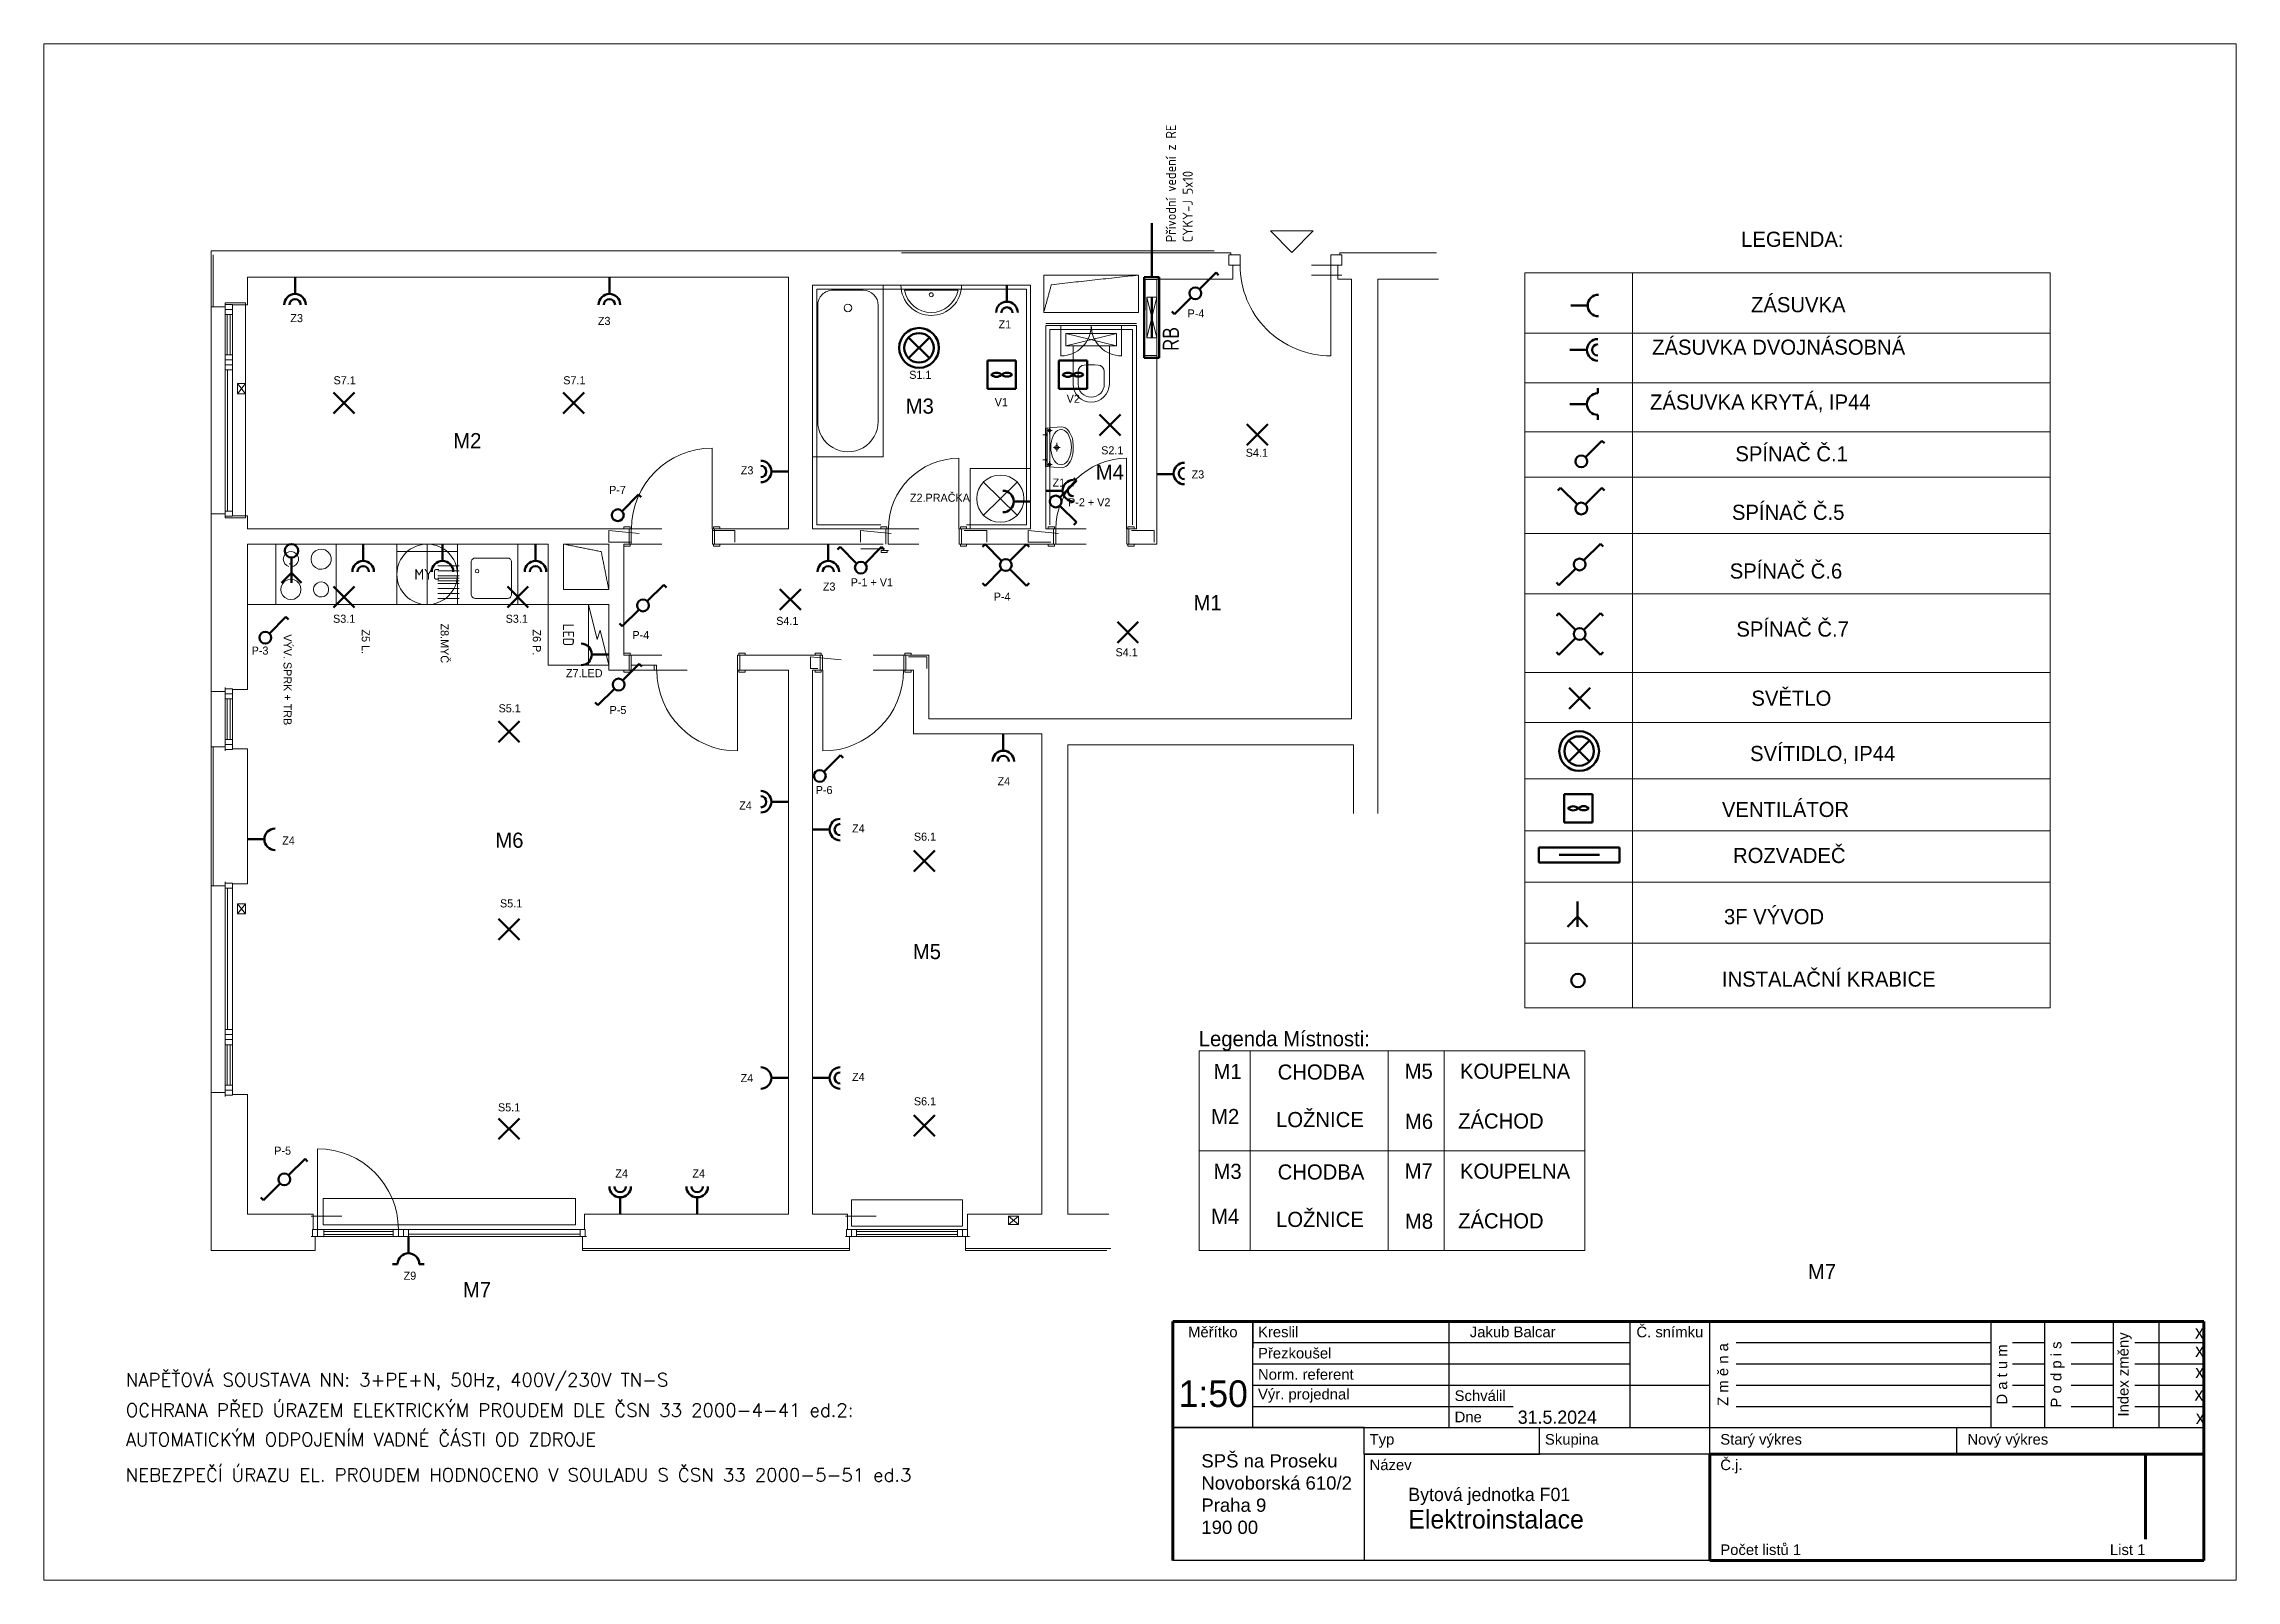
# Paper-space layout 'Bytova jednotka' of a CAD drawing. Header units: millimetres. Extents: x 0 to 413, y 1 to 290.
# The model-space entities are those that its viewports show. They can reach past a viewport. Long polylines and large blocks are cut down to what shows.
import ezdxf
from ezdxf.enums import TextEntityAlignment as Align

# ---------------------------------------------------------------- set-up
doc = ezdxf.new("R2010")
doc.units = ezdxf.units.MM
doc.linetypes.add('DGN Style 3', pattern=[153.249118, 109.463656, -43.785462])
doc.linetypes.add('DGN Style 6', pattern=[208.199873, 0.109464, -43.785462, 76.624559, -43.785462, 0.109464, -43.785462])
doc.layers.add('2', color=7, linetype='Continuous')
for name, color, linetype, lineweight in [('_HS průvlaky', 255, 'Continuous', 5), ('_PO popis 1', 255, 'Continuous', 5), ('ELEKTRO', 7, 'Continuous', 50), ('ESI_obvody', 92, 'Continuous', 35), ('ESI_rozpiska', 7, 'Continuous', 20), ('ESI_rozpiska_popis', 7, 'Continuous', 20)]:
    doc.layers.add(name, color=color, linetype=linetype, lineweight=lineweight)
doc.styles.add('50_Nadpis 1', font='isocp2.shx', dxfattribs={"height": 160})
doc.styles.add('Kóta 50', font='isocp2.shx', dxfattribs={"height": 100})
doc.styles.add('Light 5.4_CT', font='isocp2.shx', dxfattribs={"height": 5.4})
doc.styles.add('ROMANS', font='romans.shx', dxfattribs={"width": 0.85, "height": 150})

psp = doc.layouts.new('Bytova jednotka')

# ---------------------------------------------------------------- texts
at = {"layer": '2', "color": 7}
for s, insert, char_height, width, attachment_point in [('{\\fArial|b0|i0|c238|p34;Měřítko}', (220.17, 48.28), 2, 15, 2), ('{\\fArial|b0|i0|c238|p34;Kreslil}', (228.67, 47.28), 2, 35, 4), ('{\\fArial|b0|i0|c238|p34;Jakub Balcar}', (268.53, 47.28), 2, 35, 4), ('{\\fArial|b0|i0|c238|p34;Č. snímku}', (306.17, 48.28), 2, 15, 2), ('{\\fTxt|b0|i0|c238|p2;x}', (406.67, 47.28), 2.5, 8.5, 6), ('{\\fArial|b0|i0|c238|p34;Přezkoušel}', (228.67, 43.28), 2, 35, 4), ('{\\fTxt|b0|i0|c238|p2;x}', (406.71, 43.84), 2.5, 8.5, 6), ('{\\fArial|b0|i0|c238|p34;Norm. referent}', (228.67, 39.28), 2, 36, 4), ('{\\fTxt|b0|i0|c238|p2;x}', (406.71, 39.84), 2.5, 8.5, 6), ('{\\fArial|b0|i0|c238|p34;Výr. projednal}', (228.67, 35.28), 2, 36, 4), ('{\\fArial|b0|i0|c238|p34;Schválil}', (265.67, 35.28), 2, 11, 4), ('{\\fTxt|b0|i0|c238|p2;x}', (406.58, 35.6), 2.5, 8.5, 6), ('{\\fArial|b0|i0|c238|p34;Dne}', (265.67, 31.28), 2, 11, 4), ('{\\fTxt|b0|i0|c238|p2;x}', (406.84, 31.23), 2.5, 8.5, 6), ('{\\fArial|b0|i0|c238|p34;Typ}', (249.67, 26.78), 2, 32, 4), ('{\\fArial|b0|i0|c238|p34;Skupina}', (282.67, 26.78), 2, 32, 4), ('{\\fArial|b0|i0|c238|p34;Starý výkres}', (315.67, 26.78), 2, 48.8367, 4), ('{\\fArial|b0|i0|c238|p34;Nový výkres}', (362.17, 26.78), 2, 44.5, 4), ('{\\fArial|b0|i0|c238|p34;Název}', (249.67, 23.28), 2, 64, 1), ('{\\fArial|b0|i0|c238|p34;Č.j.}', (315.67, 23.28), 2, 80, 1), ('{\\fArial|b0|i0|c238|p34;Počet listů 1}', (315.67, 5.28), 2, 80, 7), ('{\\fArial|b0|i0|c238|p34;List 1}', (395.67, 5.28), 2, 80, 9)]:
    psp.add_mtext(s, dxfattribs=dict(at, insert=insert, char_height=char_height, width=width, attachment_point=attachment_point))
at = {"layer": '2', "color": 7, "char_height": 2, "width": 20, "attachment_point": 5, "rotation": 90}
for s, insert in [('{\\fArial|b0|i0|c238|p34;P o d p i s}', (379.17, 39.28)), ('{\\fArial|b0|i0|c238|p34;Index změny}', (391.8, 39.28)), ('{\\fArial|b0|i0|c238|p34;Z m ě n a}', (316.17, 39.28)), ('{\\fArial|b0|i0|c238|p34;D a t u m}', (368.67, 39.28))]:
    psp.add_mtext(s, dxfattribs=dict(at, insert=insert))
at = {"layer": '2', "color": 1, "attachment_point": 1}
for s, insert, char_height, width in [('{\\C7;1:50}', (213.75, 38.17), 5, 12.0909), ('{\\C7;31.5.2024}', (277.56, 32.5), 2.5, 20.5115), ('{\\fArial|b0|i0|c238|p34;\\C7;SPŠ na Proseku Novoborská 610/2\\PPraha 9\\P190 00}', (218.01, 24.28), 2.5, 30.664), ('{\\C7;Bytová jednotka F01\\P\\H1.4x;Elektroinstalace}', (256.96, 17.96), 2.5, 53.8534)]:
    psp.add_mtext(s, dxfattribs=dict(at, insert=insert, char_height=char_height, width=width))
at = {"layer": 'ESI_rozpiska_popis', "style": 'ROMANS'}
for s, p in [('NAPĚŤOVÁ SOUSTAVA NN: 3+PE+N, 50Hz, 400V/230V TN-S', (15.6, 37.02)), ('OCHRANA PŘED ÚRAZEM ELEKTRICKÝM PROUDEM DLE ČSN 33 2000-4-41 ed.2: ', (15.61, 31.33)), ('AUTOMATICKÝM ODPOJENÍM VADNÉ ČÁSTI OD ZDROJE', (15.61, 25.8)), ('NEBEZPEČÍ ÚRAZU EL. PROUDEM HODNOCENO V SOULADU S ČSN 33 2000-5-51 ed.3', (15.59, 19.12))]:
    psp.add_text(s, height=2.5, dxfattribs=at).set_placement(p)

msp = doc.modelspace()

# ---------------------------------------------------------------- texts
at = {"layer": '_HS průvlaky', "color": 7, "linetype": 'Continuous', "lineweight": 5, "style": 'Light 5.4_CT'}
msp.add_text('MYC', height=108, dxfattribs=at).set_placement((99512, 82874), align=Align.MIDDLE_CENTER)
msp.add_text('LED', height=108, rotation=270, dxfattribs=at).set_placement((100912, 82274), align=Align.MIDDLE_CENTER)
at = {"layer": '_PO popis 1', "ltscale": 2, "insert": (106832, 86165), "char_height": 100, "attachment_point": 1, "rotation": 90, "style": 'Kóta 50'}
msp.add_mtext_dynamic_manual_height_columns('Přívodní vedení z RE\\PCYKY-J 5x10', width=2336.54, gutter_width=12.5, heights=[0], dxfattribs=at)
at = {"layer": 'ELEKTRO', "lineweight": 5, "ltscale": 2}
for s, p in [('LEGENDA:', (112532, 86119)), ('Legenda Místnosti:', (107158, 78198))]:
    msp.add_text(s, height=150, dxfattribs=at).set_placement(p)
at = {"layer": 'ESI_rozpiska', "ltscale": 2}
for s, p in [('ZÁSUVKA', (112630, 85471)), ('ZÁSUVKA DVOJNÁSOBNÁ', (111650, 85050)), ('ZÁSUVKA KRYTÁ, IP44', (111630, 84506)), ('SPÍNAČ Č.1', (112475, 83994)), ('SPÍNAČ Č.5', (112441, 83414)), ('SPÍNAČ Č.6', (112419, 82832)), ('M1', (107106, 82519)), ('SPÍNAČ Č.7', (112485, 82257)), ('SVĚTLO', (112634, 81572)), ('SVÍTIDLO, IP44', (112621, 81024)), ('VENTILÁTOR', (112342, 80470)), ('ROZVADEČ', (112452, 80014)), ('3F VÝVOD', (112362, 79408)), ('M5', (104325, 79062)), ('INSTALAČNÍ KRABICE', (112342, 78789)), ('M1', (107304, 77874)), ('CHODBA', (107940, 77868)), ('KOUPELNA', (109746, 77876)), ('LOŽNICE', (107924, 77397)), ('ZÁCHOD', (109728, 77383)), ('M3', (107304, 76884)), ('CHODBA', (107940, 76878)), ('KOUPELNA', (109746, 76886)), ('LOŽNICE', (107924, 76408)), ('ZÁCHOD', (109728, 76394)), ('M7', (113194, 75891))]:
    msp.add_text(s, height=150, dxfattribs=at).set_placement(p)
at = {"layer": 'ESI_rozpiska', "color": 7, "linetype": 'Continuous', "lineweight": 5, "style": '50_Nadpis 1'}
msp.add_text('RB', height=160, rotation=90, dxfattribs=at).set_placement((106881, 85208), align=Align.MIDDLE_CENTER)
at = {"layer": 'ESI_rozpiska', "ltscale": 2, "char_height": 80, "attachment_point": 1}
for s, width, heights, insert in [('Z3', 80, [0], (98157, 85453)), ('Z3', 80, [0], (101204, 85425)), ('Z1', 80, [0], (105174, 85391)), ('P-4', 230.73, [0], (107047, 85499)), ('S7.1', 247.2, [39.9], (98585, 84837)), ('S7.1', 247.2, [0], (100861, 84837)), ('S1.1', 247.2, [0], (104289, 84891)), ('V1', 247.2, [0], (105136, 84620)), ('V2', 247.2, [0], (105849, 84654)), ('S2.1', 247.2, [0], (106191, 84143)), ('S4.1', 247.2, [0], (107623, 84119)), ('Z3', 80, [0], (102620, 83945)), ('Z3', 80, [0], (107087, 83904)), ('P-7', 230.73, [0], (101315, 83751)), ('Z2.PRAČKA', 80, [0], (104296, 83673)), ('Z1', 80, [0], (105709, 83823)), ('P-2 + V2', 651.56, [0], (105863, 83628)), ('Z3', 80, [0], (103433, 82793)), ('P-1 + V1', 714.35, [235], (103709, 82835)), ('P-4', 230.73, [0], (105126, 82693)), ('S3.1', 230.73, [0], (98580, 82474)), ('S3.1', 230.73, [0], (100290, 82474)), ('S4.1', 247.2, [0], (102971, 82453)), ('P-3', 230.73, [0], (97773, 82159)), ('P-4', 230.73, [0], (101546, 82313)), ('S4.1', 247.2, [0], (106333, 82142)), ('Z7.LED', 80, [0], (100888, 81935)), ('S5.1', 247.2, [0], (100220, 81587)), ('P-5', 230.73, [0], (101320, 81570)), ('Z4', 80, [0], (105164, 80864)), ('Z4', 80, [0], (102604, 80624)), ('P-6', 230.73, [0], (103362, 80777)), ('Z4', 80, [0], (103723, 80397)), ('Z4', 80, [0], (98076, 80277)), ('S6.1', 247.2, [0], (104335, 80315)), ('S5.1', 247.2, [0], (100234, 79654)), ('Z4', 80, [0], (102618, 77923)), ('Z4', 80, [0], (103723, 77935)), ('S5.1', 247.2, [0], (100214, 77633)), ('S6.1', 247.2, [0], (104335, 77693)), ('P-5', 230.73, [0], (97997, 77204)), ('Z4', 80, [0], (101377, 76978)), ('Z4', 80, [0], (102141, 76978)), ('Z9', 80, [0], (99279, 75965))]:
    msp.add_mtext_dynamic_manual_height_columns(s, width=width, gutter_width=400, heights=heights, dxfattribs=dict(at, insert=insert))
at = {"layer": 'ESI_rozpiska', "color": 0, "char_height": 150, "attachment_point": 1}
for s, insert, width in [('M3', (104254, 84616), 210), ('M2', (99771, 84274), 210), ('M4', (106138, 83961), 210), ('M6', (100188, 80315), 262.5), ('M5', (109198, 78026), 210), ('M2', (107280, 77577), 210), ('M6', (109201, 77529), 210), ('M7', (109198, 77037), 210), ('M4', (107280, 76588), 210), ('M8', (109201, 76540), 210), ('M7', (99867, 75862), 262.5)]:
    msp.add_mtext(s, dxfattribs=dict(at, insert=insert, width=width))
at = {"layer": 'ESI_rozpiska', "ltscale": 2, "char_height": 80, "attachment_point": 1, "rotation": 270}
for s, width, heights, insert in [('Z8.MYČ', 676.21, [0], (99726, 82387)), ('VÝV. SPRK + TRB', 1693.43, [0], (98169, 82280)), ('Z5 L.', 455.78, [312], (98944, 82328)), ('Z6 P.', 387.01, [0], (100639, 82328))]:
    msp.add_mtext_dynamic_manual_height_columns(s, width=width, gutter_width=400, heights=heights, dxfattribs=dict(at, insert=insert))

# ---------------------------------------------------------------- linework, layer by layer
at = {"layer": '_HS průvlaky', "color": 7, "linetype": 'Continuous', "lineweight": 5}
for p, q in [((108081, 86064), (107869, 86276)), ((107869, 86276), (108293, 86276)), ((108293, 86276), (108081, 86064)), ((107312, 86079), (97372, 86079)), ((97372, 86079), (97372, 85702)), ((97372, 86039), (97372, 85564)), ((97372, 86039), (97372, 85736)), ((97392, 85524), (97392, 86039)), ((107312, 86059), (104212, 86059)), ((107477, 86059), (107312, 86059)), ((107477, 86039), (107477, 86059)), ((108557, 86039), (108557, 86059)), ((108557, 86059), (109512, 86059)), ((97732, 85544), (97732, 85819)), ((97732, 85819), (103092, 85819)), ((103092, 85819), (103092, 83324)), ((103092, 85819), (103092, 83324)), ((105622, 85839), (105622, 85469)), ((105622, 85839), (106562, 85839)), ((105622, 85469), (105622, 85839)), ((106562, 85469), (106562, 85839)), ((106562, 85839), (106562, 85469)), ((107497, 85799), (107497, 85939)), ((108537, 85799), (108537, 85939)), ((103332, 83324), (103332, 85739)), ((103332, 85739), (105492, 85739)), ((103332, 83324), (103332, 85739)), ((103332, 85739), (105492, 85739)), ((104207, 85739), (104807, 85739)), ((104241, 85689), (104772, 85689)), ((105492, 83324), (105492, 85739)), ((105492, 83324), (105492, 85739)), ((106742, 85799), (107497, 85799)), ((106742, 85799), (106742, 83174)), ((106742, 85799), (106742, 83174)), ((108672, 85799), (108537, 85799)), ((108672, 81444), (108672, 85799)), ((109532, 85799), (108932, 85799)), ((108932, 85799), (108932, 84114)), ((97372, 85564), (97372, 85524)), ((97372, 76174), (97372, 85524)), ((97372, 85524), (97512, 85524)), ((97712, 85564), (97512, 85564)), ((97512, 85564), (97512, 83434)), ((97512, 85524), (97512, 85564)), ((97582, 85544), (97732, 85544)), ((97712, 83434), (97712, 85564)), ((105622, 85469), (106562, 85469)), ((106562, 85469), (105622, 85469)), ((106542, 85359), (105642, 85359)), ((105642, 85339), (105642, 83324)), ((106542, 85339), (105642, 85339)), ((105642, 85339), (105642, 83324)), ((106542, 83324), (106542, 85339)), ((106542, 83324), (106542, 85339)), ((97372, 84985), (97372, 84913)), ((97512, 83499), (97512, 84899)), ((97534, 83499), (97534, 84899)), ((97582, 83499), (97582, 84899)), ((102337, 83324), (102337, 84124)), ((108932, 84114), (108932, 80504)), ((104782, 83324), (104782, 84024)), ((104782, 83324), (104782, 84024)), ((106442, 83324), (106442, 84024)), ((106442, 83324), (106442, 84024)), ((97512, 83474), (97372, 83474)), ((97372, 83474), (97372, 81754)), ((97512, 83434), (97512, 83474)), ((97512, 83434), (97712, 83434)), ((97732, 83454), (97582, 83454)), ((97732, 83324), (97732, 83454)), ((97732, 83324), (101487, 83324)), ((101462, 83344), (101523, 83344)), ((101462, 83324), (101462, 83344)), ((101462, 83324), (101523, 83324)), ((101513, 83174), (101513, 83324)), ((101513, 83324), (101535, 83324)), ((101523, 83324), (101523, 83344)), ((101535, 83174), (101535, 83324)), ((102339, 83174), (102339, 83324)), ((102361, 83324), (102339, 83324)), ((102412, 83344), (102351, 83344)), ((102351, 83324), (102351, 83344)), ((102412, 83324), (102351, 83324)), ((102361, 83174), (102361, 83324)), ((102387, 83324), (103092, 83324)), ((102412, 83324), (102412, 83344)), ((104032, 83324), (103332, 83324)), ((104032, 83324), (103332, 83324)), ((104007, 83324), (104007, 83344)), ((104007, 83344), (104068, 83344)), ((104007, 83324), (104007, 83344)), ((104007, 83324), (104068, 83324)), ((104007, 83324), (104068, 83324)), ((104058, 83174), (104058, 83324)), ((104058, 83324), (104080, 83324)), ((104058, 83174), (104058, 83324)), ((104058, 83324), (104080, 83324)), ((104068, 83324), (104068, 83344)), ((104068, 83324), (104068, 83344)), ((104080, 83174), (104080, 83324)), ((104784, 83174), (104784, 83324)), ((104806, 83324), (104784, 83324)), ((104784, 83174), (104784, 83324)), ((104806, 83324), (104784, 83324)), ((104796, 83324), (104796, 83344)), ((104857, 83344), (104796, 83344)), ((104796, 83324), (104796, 83344)), ((104857, 83324), (104796, 83324)), ((104857, 83324), (104796, 83324)), ((104806, 83174), (104806, 83324)), ((104806, 83174), (104806, 83324)), ((104832, 83324), (105492, 83324)), ((104832, 83324), (105492, 83324)), ((104857, 83324), (104857, 83344)), ((104857, 83324), (104857, 83344)), ((105642, 83324), (105692, 83324)), ((105642, 83324), (105692, 83324)), ((105667, 83324), (105667, 83344)), ((105667, 83344), (105728, 83344)), ((105667, 83324), (105667, 83344)), ((105667, 83324), (105728, 83324)), ((105667, 83324), (105728, 83324)), ((105718, 83174), (105718, 83324)), ((105718, 83324), (105740, 83324)), ((105718, 83174), (105718, 83324)), ((105718, 83324), (105740, 83324)), ((105728, 83324), (105728, 83344)), ((105728, 83324), (105728, 83344)), ((105740, 83174), (105740, 83324)), ((105740, 83174), (105740, 83324)), ((106444, 83174), (106444, 83324)), ((106466, 83324), (106444, 83324)), ((106444, 83174), (106444, 83324)), ((106466, 83324), (106444, 83324)), ((106456, 83324), (106456, 83344)), ((106517, 83344), (106456, 83344)), ((106456, 83324), (106456, 83344)), ((106517, 83324), (106456, 83324)), ((106517, 83324), (106456, 83324)), ((106466, 83174), (106466, 83324)), ((106466, 83174), (106466, 83324)), ((106492, 83324), (106542, 83324)), ((106492, 83324), (106542, 83324)), ((106517, 83324), (106517, 83344)), ((106517, 83324), (106517, 83344)), ((97732, 82574), (97732, 83174)), ((97732, 83174), (100712, 83174)), ((97732, 83174), (97732, 81734)), ((100712, 83174), (97732, 83174)), ((99212, 82574), (99212, 83174)), ((99212, 83099), (99812, 83099)), ((99812, 83174), (99812, 82574)), ((100712, 83174), (100712, 82574)), ((100712, 83174), (100712, 82574)), ((100862, 82724), (100862, 83174)), ((100862, 83174), (101312, 83174)), ((100862, 83174), (101312, 83174)), ((100862, 82724), (100862, 83174)), ((101312, 83174), (101312, 82724)), ((101312, 83174), (101312, 82724)), ((101462, 83174), (101523, 83174)), ((101462, 83154), (101462, 83174)), ((101487, 83174), (101462, 83174)), ((101462, 83174), (101462, 82074)), ((101462, 83154), (101523, 83154)), ((101513, 83174), (101535, 83174)), ((101523, 83154), (101523, 83174)), ((102361, 83174), (102339, 83174)), ((102412, 83174), (102351, 83174)), ((102351, 83154), (102351, 83174)), ((102412, 83154), (102351, 83154)), ((103112, 83174), (102387, 83174)), ((102412, 83154), (102412, 83174)), ((103112, 83174), (104032, 83174)), ((103112, 83174), (104032, 83174)), ((104010, 83109), (104071, 83109)), ((104010, 83089), (104010, 83109)), ((104010, 83109), (104071, 83109)), ((104010, 83109), (104010, 83089)), ((104010, 83109), (104071, 83109)), ((104010, 83089), (104010, 83109)), ((104010, 83109), (104071, 83109)), ((104010, 83109), (104010, 83089)), ((104010, 83089), (104071, 83089)), ((104010, 83089), (104071, 83089)), ((104061, 83109), (104083, 83109)), ((104061, 83109), (104083, 83109)), ((104061, 83109), (104083, 83109)), ((104061, 83109), (104083, 83109)), ((104071, 83089), (104071, 83109)), ((104071, 83089), (104071, 83109)), ((104806, 83174), (104784, 83174)), ((104806, 83174), (104784, 83174)), ((104857, 83174), (104796, 83174)), ((104796, 83154), (104796, 83174)), ((104857, 83174), (104796, 83174)), ((104796, 83154), (104796, 83174)), ((104857, 83154), (104796, 83154)), ((104857, 83154), (104796, 83154)), ((105692, 83174), (104832, 83174)), ((105692, 83174), (104832, 83174)), ((104857, 83154), (104857, 83174)), ((104857, 83154), (104857, 83174)), ((105667, 83174), (105728, 83174)), ((105667, 83154), (105667, 83174)), ((105667, 83174), (105728, 83174)), ((105667, 83154), (105667, 83174)), ((105667, 83154), (105728, 83154)), ((105667, 83154), (105728, 83154)), ((105718, 83174), (105740, 83174)), ((105718, 83174), (105740, 83174)), ((105728, 83154), (105728, 83174)), ((105728, 83154), (105728, 83174)), ((106466, 83174), (106444, 83174)), ((106466, 83174), (106444, 83174)), ((106517, 83174), (106456, 83174)), ((106456, 83154), (106456, 83174)), ((106517, 83174), (106456, 83174)), ((106456, 83154), (106456, 83174)), ((106517, 83154), (106456, 83154)), ((106517, 83154), (106456, 83154)), ((106742, 83174), (106492, 83174)), ((106742, 83174), (106492, 83174)), ((106517, 83154), (106517, 83174)), ((106517, 83154), (106517, 83174)), ((100712, 82574), (97732, 82574)), ((99812, 82574), (99212, 82574)), ((100712, 82574), (101312, 82574)), ((101312, 82724), (100862, 82724)), ((101312, 82724), (100862, 82724)), ((101112, 82574), (101112, 81974)), ((101312, 81924), (101312, 82574)), ((101487, 81924), (101312, 81924)), ((101462, 82094), (101523, 82094)), ((101462, 82094), (101462, 82074)), ((101462, 82074), (101523, 82074)), ((101462, 81924), (101523, 81924)), ((101462, 81924), (101462, 81904)), ((101462, 81904), (101523, 81904)), ((101513, 82074), (101513, 81924)), ((101513, 82074), (101535, 82074)), ((101513, 81924), (101535, 81924)), ((101523, 82094), (101523, 82074)), ((101523, 81924), (101523, 81904)), ((101535, 82074), (101535, 81924)), ((101763, 81974), (101535, 81974)), ((101763, 81924), (101535, 81924)), ((101763, 81974), (101763, 81924)), ((101763, 81974), (101785, 81974)), ((101763, 81924), (101785, 81924)), ((101785, 81974), (101785, 81924)), ((102587, 81924), (102587, 81124)), ((102589, 82074), (102589, 81924)), ((102611, 82074), (102589, 82074)), ((102611, 81924), (102589, 81924)), ((102662, 82094), (102601, 82094)), ((102601, 82094), (102601, 82074)), ((102662, 82074), (102601, 82074)), ((102662, 81924), (102601, 81924)), ((102601, 81924), (102601, 81904)), ((102662, 81904), (102601, 81904)), ((102611, 82074), (102611, 81924)), ((103382, 82074), (102637, 82074)), ((102637, 81924), (103092, 81924)), ((102662, 82094), (102662, 82074)), ((102662, 81924), (102662, 81904)), ((103092, 81924), (103092, 76534)), ((103332, 81924), (103332, 76534)), ((103332, 81924), (103382, 81924)), ((103357, 82094), (103418, 82094)), ((103357, 82094), (103357, 82074)), ((103357, 82074), (103418, 82074)), ((103357, 81924), (103418, 81924)), ((103357, 81924), (103357, 81904)), ((103357, 81904), (103418, 81904)), ((103408, 82074), (103408, 81924)), ((103408, 82074), (103430, 82074)), ((103408, 81924), (103430, 81924)), ((103418, 82094), (103418, 82074)), ((103418, 81924), (103418, 81904)), ((103430, 82074), (103430, 81924)), ((103432, 81924), (103432, 81124)), ((104234, 82074), (104234, 81924)), ((104256, 82074), (104234, 82074)), ((104256, 81924), (104234, 81924)), ((104307, 82094), (104246, 82094)), ((104246, 82094), (104246, 82074)), ((104307, 82074), (104246, 82074)), ((104307, 81924), (104246, 81924)), ((104246, 81924), (104246, 81904)), ((104307, 81904), (104246, 81904)), ((104256, 82074), (104256, 81924)), ((104482, 82074), (104282, 82074)), ((104282, 81924), (104332, 81924)), ((104307, 82094), (104307, 82074)), ((104307, 81924), (104307, 81904)), ((104332, 81924), (104332, 81294)), ((104482, 81444), (104482, 82074)), ((97372, 81754), (97372, 81714)), ((97372, 81714), (97512, 81714)), ((97512, 81714), (97512, 81754)), ((97732, 81734), (97582, 81734)), ((104332, 81294), (105602, 81294)), ((104482, 81444), (108672, 81444)), ((105602, 76534), (105602, 81294)), ((97512, 81164), (97372, 81164)), ((97372, 81164), (97372, 79829)), ((97372, 81164), (97372, 79886)), ((97372, 81080), (97372, 79920)), ((97392, 79787), (97392, 81164)), ((97512, 81124), (97512, 81164)), ((97582, 81144), (97732, 81144)), ((97732, 81144), (97732, 79809)), ((108692, 81184), (105862, 81184)), ((105862, 81184), (105862, 76534)), ((108692, 80504), (108692, 81184)), ((97372, 79829), (97372, 79789)), ((97372, 79789), (97512, 79789)), ((97512, 79789), (97512, 79829)), ((97732, 79809), (97582, 79809)), ((97512, 77739), (97372, 77739)), ((97372, 77739), (97372, 76174)), ((97512, 77699), (97512, 77739)), ((97582, 77719), (97732, 77719)), ((97732, 77719), (97732, 76534)), ((98427, 76382), (98427, 77182)), ((97732, 76534), (98382, 76534)), ((98382, 76534), (98382, 76382)), ((103092, 76534), (101072, 76534)), ((101072, 76534), (101072, 76382)), ((103332, 76534), (103677, 76534)), ((103677, 76534), (103677, 76382)), ((104867, 76382), (104867, 76534)), ((104867, 76534), (105602, 76534)), ((105862, 76534), (106267, 76534)), ((98402, 76314), (98362, 76314)), ((98402, 76174), (98402, 76314)), ((101027, 76382), (99327, 76382)), ((101027, 76336), (99327, 76336)), ((101027, 76314), (99327, 76314)), ((101092, 76314), (101052, 76314)), ((101052, 76314), (101052, 76174)), ((103697, 76314), (103657, 76314)), ((103697, 76174), (103697, 76314)), ((104887, 76314), (104847, 76314)), ((104847, 76314), (104847, 76174)), ((97372, 76174), (98377, 76174)), ((98377, 76174), (98402, 76174)), ((103697, 76194), (101052, 76194)), ((101052, 76174), (103657, 76174)), ((101754, 76174), (102914, 76174)), ((103657, 76174), (103697, 76174)), ((106287, 76194), (104847, 76194)), ((104847, 76174), (106247, 76174)), ((105013, 76174), (106173, 76174))]:
    msp.add_line(p, q, dxfattribs=at)
at = {"layer": '_HS průvlaky', "color": 7, "linetype": 'DGN Style 6', "lineweight": 5}
for p, q in [((108577, 85839), (107457, 85839)), ((106742, 85794), (106627, 85794)), ((106627, 85794), (106627, 85044)), ((106742, 85044), (106627, 85044)), ((101312, 83192), (101312, 83307)), ((101312, 83307), (102562, 83192)), ((101535, 83324), (102339, 83324)), ((102562, 83307), (102337, 83307)), ((102562, 83192), (102562, 83307)), ((103807, 83192), (103807, 83307)), ((103807, 83307), (105057, 83192)), ((103807, 83192), (103807, 83307)), ((103807, 83307), (105057, 83192)), ((104080, 83324), (104784, 83324)), ((104080, 83324), (104784, 83324)), ((105057, 83307), (104832, 83307)), ((105057, 83307), (104832, 83307)), ((105057, 83192), (105057, 83307)), ((105057, 83192), (105057, 83307)), ((105467, 83192), (105467, 83307)), ((105467, 83307), (106717, 83192)), ((105467, 83192), (105467, 83307)), ((105467, 83307), (106717, 83192)), ((105740, 83324), (106444, 83324)), ((105740, 83324), (106444, 83324)), ((106717, 83307), (106492, 83307)), ((106717, 83307), (106492, 83307)), ((106717, 83192), (106717, 83307)), ((106717, 83192), (106717, 83307)), ((101537, 83192), (101312, 83192)), ((101535, 83174), (102339, 83174)), ((104035, 83127), (103810, 83127)), ((104035, 83127), (103810, 83127)), ((104080, 83174), (104784, 83174)), ((104080, 83174), (104784, 83174)), ((105692, 83192), (105467, 83192)), ((105692, 83192), (105467, 83192)), ((105740, 83174), (106444, 83174)), ((105740, 83174), (106444, 83174)), ((101535, 82074), (102589, 82074)), ((101785, 81924), (102589, 81924)), ((103312, 81942), (103312, 82057)), ((103312, 82057), (104462, 81942)), ((103382, 81942), (103312, 81942)), ((104234, 82074), (103430, 82074)), ((104234, 81924), (103430, 81924)), ((104462, 82057), (104282, 82057)), ((104462, 81942), (104462, 82057)), ((98362, 76514), (101092, 76514)), ((103657, 76514), (104887, 76514)), ((106012, 76174), (97372, 76174))]:
    msp.add_line(p, q, dxfattribs=at)
at = {"layer": '_HS průvlaky', "color": 7, "lineweight": 5}
for p, q in [((103372, 83364), (103372, 85699)), ((103372, 85699), (105452, 85699)), ((105452, 83364), (105452, 85699)), ((105682, 85299), (105682, 83364)), ((106502, 85299), (105682, 85299)), ((106502, 83364), (106502, 85299)), ((105654, 84300), (105706, 84300)), ((105656, 83941), (105656, 84324)), ((105678, 84327), (105678, 84269)), ((105613, 84257), (105657, 84257)), ((105637, 84266), (105657, 84266)), ((105637, 84249), (105656, 84249)), ((105717, 84132), (105786, 84132)), ((105750, 84092), (105750, 84176)), ((105613, 84007), (105657, 84007)), ((105637, 84015), (105656, 84015)), ((105637, 83998), (105657, 83998)), ((105654, 83963), (105706, 83963)), ((105678, 83937), (105678, 83995)), ((104007, 83364), (103372, 83364)), ((104857, 83364), (105452, 83364))]:
    msp.add_line(p, q, dxfattribs=at)
at = {"layer": '_HS průvlaky', "color": 7, "linetype": 'DGN Style 3', "lineweight": 5}
for p, q in [((106642, 85619), (106742, 85219)), ((106642, 85219), (106742, 85619)), ((105792, 85339), (105792, 85039)), ((106392, 85039), (106392, 85339)), ((97632, 84664), (97712, 84764)), ((97632, 84764), (97712, 84664)), ((97632, 79509), (97712, 79609)), ((97632, 79609), (97712, 79509)), ((100982, 76690), (98482, 76690)), ((98482, 76690), (98482, 76430)), ((100982, 76430), (100982, 76690)), ((104818, 76677), (103718, 76677)), ((103718, 76677), (103718, 76417)), ((104818, 76417), (104818, 76677)), ((105372, 76434), (105272, 76514)), ((105272, 76434), (105372, 76514)), ((98482, 76430), (100982, 76430)), ((103718, 76417), (104818, 76417))]:
    msp.add_line(p, q, dxfattribs=at)
at = {"layer": '_HS průvlaky', "color": 7, "linetype": 'DGN Style 3', "lineweight": 5, "extrusion": (0, 0, -1)}
for p, q in [((105842, 85139), (106342, 85259)), ((106342, 85139), (105842, 85259))]:
    msp.add_line(p, q, dxfattribs=at)
at = {"layer": '_HS průvlaky', "color": 7, "linetype": 'Continuous', "lineweight": 5, "extrusion": (0, 0, -1)}
for p, q in [((105934, 85139), (106249, 85139)), ((98012, 82574), (98012, 83174)), ((98012, 83174), (98612, 83174)), ((98087, 83024), (98091, 83049)), ((98091, 83000), (98087, 83024)), ((98091, 83049), (98102, 83070)), ((98102, 82978), (98091, 83000)), ((98102, 83070), (98121, 83087)), ((98121, 83087), (98143, 83097)), ((98143, 83097), (98168, 83099)), ((98168, 83099), (98192, 83093)), ((98192, 83093), (98212, 83079)), ((98212, 83079), (98228, 83060)), ((98228, 82989), (98212, 82969)), ((98228, 83060), (98236, 83037)), ((98236, 83012), (98228, 82989)), ((98236, 83037), (98236, 83012)), ((98362, 83024), (98367, 83057)), ((98367, 82992), (98362, 83024)), ((98367, 83057), (98383, 83086)), ((98383, 82963), (98367, 82992)), ((98383, 83086), (98407, 83108)), ((98407, 83108), (98437, 83121)), ((98437, 83121), (98470, 83124)), ((98470, 83124), (98502, 83116)), ((98502, 83116), (98529, 83098)), ((98529, 83098), (98550, 83072)), ((98550, 83072), (98560, 83041)), ((98560, 83008), (98550, 82977)), ((98560, 83041), (98560, 83008)), ((98612, 83174), (98612, 82574)), ((98067, 82755), (98081, 82783)), ((98081, 82783), (98103, 82805)), ((98121, 82961), (98102, 82978)), ((98103, 82805), (98131, 82819)), ((98143, 82952), (98121, 82961)), ((98131, 82819), (98162, 82824)), ((98162, 82824), (98193, 82819)), ((98192, 82956), (98168, 82950)), ((98212, 82969), (98192, 82956)), ((98193, 82819), (98220, 82805)), ((98220, 82805), (98243, 82783)), ((98243, 82783), (98257, 82755)), ((98407, 82941), (98383, 82963)), ((98391, 82749), (98402, 82770)), ((98402, 82770), (98421, 82787)), ((98437, 82927), (98407, 82941)), ((98421, 82787), (98443, 82797)), ((98470, 82925), (98437, 82927)), ((98443, 82797), (98468, 82799)), ((98468, 82799), (98492, 82793)), ((98502, 82933), (98470, 82925)), ((98492, 82793), (98512, 82779)), ((98529, 82951), (98502, 82933)), ((98512, 82779), (98528, 82760)), ((98550, 82977), (98529, 82951)), ((99829, 82960), (99619, 82960)), ((99829, 82910), (99619, 82910)), ((99829, 82860), (99619, 82860)), ((99829, 82835), (99619, 82835)), ((99829, 82810), (99619, 82810)), ((99829, 82785), (99619, 82785)), ((98612, 82574), (98012, 82574)), ((98062, 82724), (98067, 82755)), ((98067, 82693), (98062, 82724)), ((98081, 82665), (98067, 82693)), ((98103, 82643), (98081, 82665)), ((98131, 82629), (98103, 82643)), ((98162, 82624), (98131, 82629)), ((98193, 82629), (98162, 82624)), ((98220, 82643), (98193, 82629)), ((98243, 82665), (98220, 82643)), ((98257, 82693), (98243, 82665)), ((98257, 82755), (98262, 82724)), ((98262, 82724), (98257, 82693)), ((98387, 82724), (98391, 82749)), ((98391, 82700), (98387, 82724)), ((98402, 82678), (98391, 82700)), ((98421, 82661), (98402, 82678)), ((98443, 82652), (98421, 82661)), ((98468, 82650), (98443, 82652)), ((98492, 82656), (98468, 82650)), ((98512, 82669), (98492, 82656)), ((98528, 82689), (98512, 82669)), ((98528, 82760), (98536, 82737)), ((98536, 82712), (98528, 82689)), ((98536, 82737), (98536, 82712)), ((99829, 82735), (99619, 82735)), ((99829, 82685), (99619, 82685)), ((99829, 82635), (99619, 82635)), ((97512, 79764), (97512, 78364)), ((97534, 79764), (97534, 78364)), ((97582, 79764), (97582, 78364))]:
    msp.add_line(p, q, dxfattribs=at)
at = {"layer": '_HS průvlaky', "color": 7, "linetype": 'ByBlock', "lineweight": 5}
for p, q in [((105357, 83789), (105026, 83459)), ((105357, 83459), (105026, 83789))]:
    msp.add_line(p, q, dxfattribs=at)
at = {"layer": '_HS průvlaky', "color": 18, "linetype": 'Continuous', "lineweight": 5, "true_color": 0x000000, "extrusion": (0, 0, -1)}
msp.add_line((98169, 82977), (98144, 82979), dxfattribs=at)
at = {"layer": '_HS průvlaky', "color": 7, "linetype": 'DGN Style 6', "lineweight": 5, "flags": 128}
msp.add_lwpolyline([(108577, 85939), (107457, 85939), (107457, 86039), (108577, 86039)], close=True, dxfattribs=at)
at = {"layer": '_HS průvlaky', "color": 7, "linetype": 'Continuous', "lineweight": 5, "flags": 128}
for points in [[(107457, 85939), (107567, 85939), (107567, 86039), (107457, 86039)], [(108577, 85939), (108467, 85939), (108467, 86039), (108577, 86039)], [(103332, 85739), (104032, 85739), (104032, 84039), (103332, 84039)], [(103332, 85739), (104032, 85739), (104032, 84039), (103332, 84039)], [(97512, 85499), (97512, 85549), (97582, 85549), (97582, 85499)], [(97512, 85449), (97512, 85499), (97582, 85499), (97582, 85449)], [(97512, 85049), (97512, 85449), (97582, 85449), (97582, 85049)], [(97532, 85049), (97532, 85449), (97562, 85449), (97562, 85049)], [(97512, 84999), (97512, 85049), (97582, 85049), (97582, 84999)], [(97512, 84949), (97512, 84999), (97582, 84999), (97582, 84949)], [(97582, 84949), (97512, 84949), (97512, 84899), (97582, 84899)], [(97512, 83449), (97582, 83449), (97582, 83499), (97512, 83499)], [(100412, 82574), (100412, 83174), (99512, 83174), (99512, 82574)], [(101312, 82574), (101312, 81974), (100712, 81974), (100712, 82574)], [(97512, 81689), (97512, 81739), (97582, 81739), (97582, 81689)], [(97512, 81639), (97512, 81689), (97582, 81689), (97582, 81639)], [(97512, 81239), (97512, 81639), (97582, 81639), (97582, 81239)], [(97532, 81239), (97532, 81639), (97562, 81639), (97562, 81239)], [(97512, 81189), (97512, 81239), (97582, 81239), (97582, 81189)], [(97512, 81139), (97512, 81189), (97582, 81189), (97582, 81139)], [(98427, 76314), (98377, 76314), (98377, 76382), (98427, 76382)], [(98487, 76314), (98427, 76314), (98427, 76382), (98487, 76382)], [(99177, 76314), (98487, 76314), (98487, 76382), (99177, 76382)], [(99177, 76334), (98487, 76334), (98487, 76363), (99177, 76363)], [(99227, 76314), (99177, 76314), (99177, 76382), (99227, 76382)], [(99277, 76314), (99227, 76314), (99227, 76382), (99277, 76382)], [(99277, 76382), (99277, 76314), (99327, 76314), (99327, 76382)], [(101077, 76314), (101077, 76382), (101027, 76382), (101027, 76314)], [(103717, 76314), (103667, 76314), (103667, 76382), (103717, 76382)], [(103767, 76314), (103717, 76314), (103717, 76382), (103767, 76382)], [(104767, 76314), (103767, 76314), (103767, 76382), (104767, 76382)], [(104767, 76334), (103767, 76334), (103767, 76363), (104767, 76363)], [(104817, 76314), (104767, 76314), (104767, 76382), (104817, 76382)], [(104867, 76314), (104817, 76314), (104817, 76382), (104867, 76382)]]:
    msp.add_lwpolyline(points, close=True, dxfattribs=at)
msp.add_lwpolyline([(108467, 85939), (108467, 85039, -0.414214), (107567, 85939)], format="xyb", dxfattribs=at)
for points in [[(103533, 85689), (103832, 85689)], [(103382, 84391), (103382, 85539)], [(103982, 85539), (103982, 84389)], [(101312, 81974), (101227, 82322), (101196, 82227), (101112, 82574)]]:
    msp.add_lwpolyline(points, dxfattribs=at)
at = {"layer": '_HS průvlaky', "color": 7, "linetype": 'DGN Style 3', "lineweight": 5, "flags": 128}
for points in [[(106742, 85219), (106742, 85619), (106642, 85619), (106642, 85219)], [(106342, 85259), (106342, 85139), (105842, 85139), (105842, 85259)], [(97632, 84664), (97712, 84664), (97712, 84764), (97632, 84764)], [(97632, 79509), (97712, 79509), (97712, 79609), (97632, 79609)], [(105372, 76434), (105372, 76514), (105272, 76514), (105272, 76434)]]:
    msp.add_lwpolyline(points, close=True, dxfattribs=at)
at = {"layer": '_HS průvlaky', "color": 7, "lineweight": 5, "flags": 128}
msp.add_lwpolyline([(105640, 83942), (105804, 83930, 0.206315), (105869, 83971, 0.131058), (105910, 84068, 0.084511), (105910, 84186, 0.173487), (105867, 84295, 0.27073), (105793, 84335), (105640, 84322)], format="xyb", close=True, dxfattribs=at)
msp.add_lwpolyline([(105794, 84309), (105776, 84306), (105759, 84298), (105743, 84285), (105728, 84268), (105716, 84246), (105705, 84221), (105698, 84194), (105693, 84164), (105692, 84134), (105693, 84103), (105698, 84074), (105705, 84046), (105716, 84021), (105728, 83999), (105743, 83982), (105759, 83969), (105776, 83961), (105794, 83958), (105811, 83961), (105829, 83969), (105845, 83982), (105859, 83999), (105872, 84021), (105882, 84046), (105890, 84074), (105894, 84103), (105896, 84134), (105894, 84164), (105890, 84194), (105882, 84221), (105872, 84246), (105859, 84268), (105845, 84285), (105829, 84298), (105811, 84306), (105794, 84309)], close=True, dxfattribs=at)
at = {"layer": '_HS průvlaky', "color": 7, "linetype": 'ByBlock', "lineweight": 5}
msp.add_lwpolyline([(105492, 83924), (105492, 83324), (104892, 83324), (104892, 83924)], close=True, dxfattribs=at)
msp.add_lwpolyline([(105492, 83924), (105492, 83324), (104892, 83324), (104892, 83924)], close=True, dxfattribs=at)
at = {"layer": '_HS průvlaky', "color": 7, "linetype": 'Continuous', "lineweight": 5, "flags": 128}
msp.add_lwpolyline([(100349, 82676), (100349, 82996, 0.414214), (100309, 83036), (99989, 83036, 0.414214), (99949, 82996), (99949, 82676, 0.414214), (99989, 82636), (100309, 82636, 0.414214)], format="xyb", close=True, dxfattribs=at)
at = {"layer": '_HS průvlaky', "color": 7, "linetype": 'Continuous', "lineweight": 5, "extrusion": (0, 0, -1), "flags": 128}
for points in [[(-97512, 79814), (-97582, 79814), (-97582, 79764), (-97512, 79764)], [(-97582, 78314), (-97512, 78314), (-97512, 78364), (-97582, 78364)], [(-97512, 78314), (-97512, 78264), (-97582, 78264), (-97582, 78314)], [(-97512, 78264), (-97512, 78214), (-97582, 78214), (-97582, 78264)], [(-97512, 78214), (-97512, 77814), (-97582, 77814), (-97582, 78214)], [(-97532, 78214), (-97532, 77814), (-97562, 77814), (-97562, 78214)], [(-97512, 77814), (-97512, 77764), (-97582, 77764), (-97582, 77814)], [(-97512, 77764), (-97512, 77714), (-97582, 77714), (-97582, 77764)]]:
    msp.add_lwpolyline(points, close=True, dxfattribs=at)
at = {"layer": '_HS průvlaky', "color": 7, "linetype": 'Continuous', "lineweight": 5}
for centre, radius in [((104507, 85644), 20), ((103682, 85514), 37.5), ((100008, 82906), 17.9)]:
    msp.add_circle(centre, radius, dxfattribs=at)
at = {"layer": '_HS průvlaky', "color": 7, "lineweight": 5}
for centre, radius in [((105678, 84300), 13.1), ((105750, 84132), 18.5), ((105678, 83963), 13.1)]:
    msp.add_circle(centre, radius, dxfattribs=at)
at = {"layer": '_HS průvlaky', "color": 7, "linetype": 'ByBlock', "lineweight": 5}
msp.add_circle((105192, 83624), 234, dxfattribs=at)
at = {"layer": '_HS průvlaky', "color": 7, "linetype": 'Continuous', "lineweight": 5}
for centre, radius, start, end in [((103532, 85539), 150, 89.5503, 180), ((103832, 85539), 150, 0.0001, 90.0001), ((104507, 85739), 300, 180, 0), ((104507, 85739), 270, 190.7249, 349.2751), ((103682, 84389), 300, 179.6673, 0.0001), ((102587, 81924), 800, 180, 270), ((98427, 76382), 800, 0, 90)]:
    msp.add_arc(centre, radius, start, end, dxfattribs=at)
at = {"layer": '_HS průvlaky', "color": 7, "linetype": 'DGN Style 3', "lineweight": 5}
for centre, start, end in [((105792, 85339), 270, 360), ((106392, 85339), 180, 270)]:
    msp.add_arc(centre, 300, start, end, dxfattribs=at)
at = {"layer": '_HS průvlaky', "color": 7, "linetype": 'Continuous', "lineweight": 5, "extrusion": (0, 0, -1)}
for centre, radius, start, end in [((-102337, 83324), 800, 0, 90), ((-104782, 83324), 700, 0, 90), ((-104782, 83324), 700, 0, 90), ((-106442, 83324), 700, 0, 90), ((-106442, 83324), 700, 0, 90), ((-103432, 81924), 800, 180, 270)]:
    msp.add_arc(centre, radius, start, end, dxfattribs=at)
at = {"layer": '_HS průvlaky', "color": 7, "linetype": 'DGN Style 3', "lineweight": 5}
msp.add_ellipse((99512, 82874), major_axis=(0, -300), ratio=0.999998, dxfattribs=at)
at = {"layer": '_HS průvlaky', "color": 7, "linetype": 'Continuous', "lineweight": 5}
for points in [[(105622, 85839), (105622, 85469)], [(106562, 85839), (105622, 85839)], [(105697, 85744), (106562, 85839)], [(105622, 85469), (105697, 85744)], [(101237, 83099), (100862, 83174)], [(100862, 83174), (101312, 83174)], [(101312, 82724), (101237, 83099)], [(101312, 83174), (101312, 82724)]]:
    msp.add_open_spline(points, degree=1, dxfattribs=at)
for points, knots in [([(106272, 84759), (106271, 84660), (106191, 84579), (106092, 84579), (105992, 84579), (105912, 84660), (105912, 84759), (105912, 84885), (105912, 85011), (105912, 85136), (105912, 85138), (105913, 85139), (105915, 85139), (106033, 85139), (106151, 85139), (106269, 85139), (106270, 85139), (106272, 85138), (106272, 85136), (106272, 85011), (106272, 84885), (106272, 84759), (106272, 84759), (106272, 84759), (106272, 84759)], [0, 0, 0, 0, 0.083283, 0.083283, 0.083283, 0.166667, 0.166667, 0.166667, 0.333333, 0.333333, 0.333333, 0.5, 0.5, 0.5, 0.666667, 0.666667, 0.666667, 0.833333, 0.833333, 0.833333, 0.916667, 0.916667, 0.916667, 1, 1, 1, 1]), ([(106222, 84759), (106222, 84687), (106163, 84629), (106092, 84629), (106020, 84629), (105962, 84687), (105962, 84759), (105962, 84800), (105962, 84842), (105962, 84883), (105962, 84917), (105989, 84946), (106024, 84948), (106069, 84950), (106114, 84950), (106160, 84948), (106194, 84946), (106222, 84917), (106222, 84883), (106222, 84842), (106222, 84800), (106222, 84759)], [0, 0, 0, 0, 0.125, 0.125, 0.125, 0.25, 0.25, 0.25, 0.5, 0.5, 0.5, 0.583333, 0.583333, 0.583333, 0.666667, 0.666667, 0.666667, 0.75, 0.75, 0.75, 1, 1, 1, 1])]:
    msp.add_open_spline(points, degree=3, knots=knots, dxfattribs=at)
at = {"layer": 'ELEKTRO', "color": 3, "ltscale": 2}
for q in [(106692, 86352), (106692, 85819)]:
    msp.add_line((106692, 85956), q, dxfattribs=at)
at = {"layer": 'ELEKTRO', "color": 4, "ltscale": 2}
for p, q in [((98203, 85651), (98203, 85819)), ((101318, 85651), (101318, 85819)), ((105257, 85575), (105257, 85743)), ((111012, 85538), (110844, 85538)), ((111004, 85098), (110836, 85098)), ((111004, 84561), (110836, 84561)), ((111111, 84668), (111111, 84718)), ((111111, 84455), (111111, 84405)), ((102924, 83893), (103092, 83893)), ((106910, 83868), (106742, 83868)), ((105810, 83703), (105642, 83703)), ((105324, 83596), (105492, 83596)), ((98878, 83006), (98878, 83174)), ((99664, 83006), (99664, 83174)), ((100586, 83006), (100586, 83174)), ((103487, 83006), (103487, 83174)), ((101144, 82081), (101312, 82081)), ((105221, 81126), (105221, 81294)), ((102924, 80621), (103092, 80621)), ((97900, 80249), (97732, 80249)), ((103500, 80345), (103332, 80345)), ((102924, 77884), (103092, 77884)), ((103500, 77884), (103332, 77884)), ((101425, 76702), (101425, 76534)), ((102188, 76702), (102188, 76534)), ((99327, 76146), (99327, 76314)), ((99220, 76040), (99170, 76040)), ((99433, 76040), (99483, 76040))]:
    msp.add_line(p, q, dxfattribs=at)
at = {"layer": 'ELEKTRO', "color": 6, "ltscale": 2}
for p, q in [((106617, 85019), (106617, 85819)), ((106617, 85819), (106767, 85819)), ((106767, 85819), (106767, 85019)), ((106692, 85619), (106692, 85219)), ((106767, 85019), (106617, 85019)), ((110528, 80169), (111328, 80169)), ((110528, 80019), (110528, 80169)), ((111328, 80169), (111328, 80019)), ((111328, 80019), (110528, 80019)), ((110728, 80094), (111128, 80094))]:
    msp.add_line(p, q, dxfattribs=at)
at = {"layer": 'ELEKTRO', "color": 1, "ltscale": 2}
for p, q in [((107165, 85700), (107329, 85864)), ((107329, 85864), (107355, 85838)), ((107082, 85617), (106918, 85453)), ((106918, 85453), (106892, 85479)), ((110989, 84034), (111153, 84198)), ((111153, 84198), (111178, 84173)), ((101443, 83501), (101607, 83665)), ((101607, 83665), (101632, 83640)), ((105782, 83637), (105945, 83801)), ((105945, 83801), (105919, 83827)), ((110742, 83731), (110716, 83705)), ((110906, 83568), (110742, 83731)), ((110989, 83568), (111153, 83731)), ((111153, 83731), (111179, 83705)), ((105782, 83554), (105945, 83390)), ((105945, 83390), (105919, 83364)), ((103604, 83146), (103579, 83121)), ((103768, 82982), (103604, 83146)), ((103851, 82982), (104015, 83146)), ((104015, 83146), (104040, 83121)), ((104015, 83146), (104040, 83121)), ((105040, 83172), (105014, 83146)), ((105040, 83172), (105014, 83146)), ((105204, 83008), (105040, 83172)), ((105287, 83008), (105451, 83172)), ((105451, 83172), (105477, 83146)), ((105451, 83172), (105477, 83146)), ((110974, 83013), (111138, 83177)), ((111138, 83177), (111164, 83151)), ((101693, 82608), (101856, 82771)), ((101856, 82771), (101883, 82745)), ((105040, 82761), (105014, 82787)), ((105204, 82925), (105040, 82761)), ((105287, 82925), (105451, 82761)), ((105451, 82761), (105477, 82787)), ((110727, 82766), (110701, 82792)), ((110891, 82930), (110727, 82766)), ((97950, 82288), (98113, 82452)), ((98113, 82452), (98138, 82426)), ((101446, 82361), (101419, 82387)), ((101609, 82524), (101446, 82361)), ((110727, 82488), (110701, 82462)), ((110891, 82324), (110727, 82488)), ((110974, 82324), (111138, 82488)), ((111138, 82488), (111164, 82462)), ((110891, 82241), (110727, 82077)), ((110974, 82324), (110974, 82324)), ((110974, 82241), (110974, 82241)), ((110974, 82241), (111138, 82077)), ((101451, 81824), (101614, 81987)), ((101614, 81987), (101640, 81961)), ((110727, 82077), (110701, 82103)), ((111138, 82077), (111164, 82103)), ((101367, 81740), (101204, 81577)), ((101204, 81577), (101177, 81603)), ((103444, 80918), (103608, 81082)), ((103608, 81082), (103633, 81057)), ((98138, 76921), (98302, 77084)), ((98302, 77084), (98328, 77058)), ((97891, 76674), (97865, 76700)), ((98055, 76837), (97891, 76674))]:
    msp.add_line(p, q, dxfattribs=at)
at = {"layer": 'ELEKTRO', "ltscale": 2}
for p, q in [((106692, 85419), (106692, 85619)), ((107165, 85700), (107165, 85700)), ((105867, 83637), (105868, 83637)), ((105287, 83008), (105287, 83008)), ((105287, 82925), (105287, 82925)), ((101692, 82607), (101693, 82608))]:
    msp.add_line(p, q, dxfattribs=at)
at = {"layer": 'ELEKTRO', "color": 2, "ltscale": 2}
for p, q in [((104282, 85015), (104489, 85222)), ((104282, 85222), (104489, 85015)), ((105066, 84992), (105066, 84712)), ((105346, 84992), (105066, 84992)), ((105346, 84712), (105346, 84992)), ((105772, 84992), (105772, 84712)), ((106052, 84992), (105772, 84992)), ((106052, 84712), (106052, 84992)), ((98585, 84468), (98792, 84675)), ((98585, 84675), (98792, 84468)), ((100861, 84468), (101068, 84675)), ((100861, 84675), (101068, 84468)), ((105066, 84712), (105346, 84712)), ((105772, 84712), (106052, 84712)), ((106174, 84251), (106381, 84458)), ((106174, 84458), (106381, 84251)), ((106174, 84251), (106381, 84458)), ((106174, 84458), (106381, 84251)), ((107634, 84155), (107841, 84362)), ((107634, 84362), (107841, 84155)), ((98585, 82545), (98792, 82752)), ((98585, 82752), (98792, 82545)), ((100307, 82545), (100514, 82752)), ((100307, 82752), (100514, 82545)), ((103008, 82521), (103215, 82728)), ((103008, 82728), (103215, 82521)), ((106352, 82196), (106559, 82403)), ((106352, 82403), (106559, 82196)), ((110829, 81541), (111036, 81748)), ((110829, 81748), (111036, 81541)), ((100220, 81211), (100427, 81418)), ((100220, 81418), (100427, 81211)), ((110824, 81020), (111031, 81227)), ((110824, 81227), (111031, 81020)), ((110780, 80696), (110780, 80416)), ((111060, 80696), (110780, 80696)), ((111060, 80416), (111060, 80696)), ((110780, 80416), (111060, 80416)), ((104335, 79931), (104542, 80138)), ((104335, 80138), (104542, 79931)), ((100220, 79253), (100427, 79460)), ((100220, 79460), (100427, 79253)), ((100220, 77277), (100427, 77484)), ((100220, 77484), (100427, 77277)), ((104335, 77308), (104542, 77515)), ((104335, 77515), (104542, 77308))]:
    msp.add_line(p, q, dxfattribs=at)
at = {"layer": 'ELEKTRO', "color": 31, "ltscale": 2, "true_color": 0xfecc66}
for p, q in [((98168, 83040), (98168, 82890)), ((98168, 82890), (98068, 82790)), ((98168, 82790), (98168, 82890)), ((98168, 82890), (98268, 82790)), ((110910, 79633), (110910, 79483)), ((110910, 79483), (110810, 79383)), ((110910, 79383), (110910, 79483)), ((110910, 79483), (111010, 79383))]:
    msp.add_line(p, q, dxfattribs=at)
at = {"layer": 'ELEKTRO', "color": 1, "ltscale": 2}
for centre in [(107124, 85659), (110948, 83993), (105740, 83596), (101401, 83460), (110948, 83526), (103810, 82941), (105246, 82967), (110932, 82972), (101651, 82566), (110932, 82283), (110932, 82283), (97908, 82247), (101409, 81782), (103403, 80877), (98097, 76879)]:
    msp.add_circle(centre, 58.5, dxfattribs=at)
at = {"layer": 'ELEKTRO', "color": 2, "ltscale": 2}
for centre, radius in [((104386, 85118), 197), ((104386, 85118), 146), ((110927, 81123), 197), ((110927, 81123), 146)]:
    msp.add_circle(centre, radius, dxfattribs=at)
at = {"layer": 'ELEKTRO', "color": 4, "ltscale": 2}
for centre in [(98168, 83107), (110915, 78850)]:
    msp.add_circle(centre, 67, dxfattribs=at)
at = {"layer": 'ELEKTRO', "ltscale": 2}
msp.add_circle((105246, 82967), 58.5, dxfattribs=at)
at = {"layer": 'ELEKTRO', "color": 4, "ltscale": 2}
for centre, radius, start, end in [((98203, 85545), 107, 0, 180), ((98203, 85545), 56, 0, 180), ((101318, 85545), 107, 0, 180), ((101318, 85545), 56, 0, 180), ((111119, 85538), 107, 90, 270), ((105257, 85468), 107, 0, 180), ((105257, 85464), 56, 0, 180), ((111111, 85098), 107, 90, 270), ((111111, 85098), 56, 90, 270), ((111111, 84561), 107, 90, 270), ((102817, 83893), 107, 270, 90), ((102817, 83893), 56, 270, 90), ((107016, 83873), 107, 90, 270), ((107016, 83873), 56, 90, 270), ((105217, 83596), 107, 270, 90), ((105916, 83703), 107, 90, 270), ((105916, 83703), 56, 90, 270), ((98878, 82900), 107, 0, 180), ((99664, 82900), 107, 0, 180), ((100586, 82900), 107, 0, 180), ((103487, 82900), 107, 0, 180), ((98878, 82900), 56, 0, 180), ((100586, 82900), 56, 0, 180), ((103487, 82900), 56, 0, 180), ((101037, 82081), 107, 270, 90), ((105221, 81020), 107, 0, 180), ((105221, 81020), 56, 0, 180), ((102817, 80621), 107, 270, 90), ((102817, 80621), 56, 270, 90), ((103606, 80345), 107, 90, 270), ((103606, 80345), 56, 90, 270), ((98006, 80249), 107, 90, 270), ((102817, 77884), 107, 270, 90), ((103606, 77884), 107, 90, 270), ((103606, 77884), 56, 90, 270), ((101425, 76809), 107, 180, 0), ((101425, 76809), 56, 180, 0), ((102188, 76809), 107, 180, 0), ((102188, 76809), 56, 180, 0), ((99327, 76040), 107, 0, 180)]:
    msp.add_arc(centre, radius, start, end, dxfattribs=at)
at = {"layer": 'ELEKTRO', "color": 2, "ltscale": 2}
for centre, radius, start, end in [((105154, 84792), 78.8, 48.6065, 131.3935), ((105154, 84908), 77.1, 227.4802, 312.5198), ((105258, 84796), 76.2, 46.8221, 133.1779), ((105258, 84914), 81.1, 230.0054, 309.9946), ((105860, 84792), 78.8, 48.6065, 131.3935), ((105860, 84908), 77.1, 227.4802, 312.5198), ((105964, 84796), 76.2, 46.8221, 133.1779), ((105964, 84914), 81.1, 230.0054, 309.9946), ((110868, 80497), 78.8, 48.6065, 131.3935), ((110868, 80613), 77.1, 227.4802, 312.5198), ((110972, 80501), 76.2, 46.8221, 133.1779), ((110972, 80618), 81.1, 230.0054, 309.9946)]:
    msp.add_arc(centre, radius, start, end, dxfattribs=at)
at = {"layer": 'ESI_rozpiska', "color": 0, "ltscale": 2}
for p, q in [((110389, 85860), (111456, 85860)), ((110389, 81900), (110389, 85860)), ((111456, 85860), (111456, 81900)), ((111456, 85860), (115594, 85860)), ((115594, 85860), (115594, 81900)), ((110389, 85265), (115594, 85265)), ((115594, 85265), (115594, 84772)), ((115594, 84772), (110389, 84772)), ((110389, 84772), (110389, 84286)), ((110389, 84286), (115594, 84286)), ((115594, 84286), (115594, 83837)), ((115594, 83837), (110389, 83837)), ((110389, 83837), (110389, 83278)), ((110389, 83278), (115594, 83278)), ((115594, 83278), (115594, 82770)), ((115594, 82770), (115594, 82682)), ((115594, 82682), (110389, 82682)), ((110389, 81900), (115594, 81900)), ((115594, 81900), (115594, 81407)), ((110389, 80847), (115594, 80847)), ((115594, 80847), (110389, 80847)), ((110389, 80847), (110389, 80332)), ((110389, 79221), (110389, 80332)), ((110389, 80332), (115594, 80332)), ((115594, 80332), (110389, 80332)), ((110389, 80332), (110389, 79824)), ((111456, 80332), (111456, 79221)), ((115594, 80332), (115594, 79221)), ((110389, 79824), (115594, 79824)), ((111456, 79221), (110389, 79221)), ((115594, 79221), (111456, 79221)), ((107161, 77163), (107161, 78153)), ((107161, 78153), (107668, 78153)), ((107668, 78153), (107668, 77163)), ((107668, 78153), (109035, 78153)), ((109035, 78153), (109035, 77163)), ((109035, 78153), (110982, 78153)), ((109588, 77163), (109588, 78153)), ((110982, 77163), (110982, 78153)), ((107161, 76174), (107161, 77163)), ((107161, 77163), (107668, 77163)), ((107668, 77163), (107161, 77163)), ((107668, 77163), (107668, 76174)), ((107668, 77163), (109035, 77163)), ((107668, 77163), (109035, 77163)), ((109035, 77163), (109035, 76174)), ((109035, 77163), (110982, 77163)), ((109035, 77163), (110982, 77163)), ((109588, 76174), (109588, 77163)), ((110982, 76174), (110982, 77163)), ((107668, 76174), (107161, 76174)), ((107668, 76174), (109035, 76174)), ((109035, 76174), (110982, 76174))]:
    msp.add_line(p, q, dxfattribs=at)
at = {"layer": 'ESI_rozpiska', "ltscale": 2}
for p, q in [((110389, 81900), (110389, 81407)), ((111456, 81900), (111456, 81407)), ((110389, 81407), (115594, 81407)), ((110389, 80847), (110389, 81407)), ((111456, 81407), (111456, 80847)), ((115594, 81407), (115594, 80847)), ((115594, 80847), (110389, 80847)), ((111456, 80847), (111456, 80332)), ((115594, 80847), (115594, 80332)), ((110389, 79221), (111456, 79221)), ((110389, 78580), (110389, 79221)), ((111456, 79221), (111456, 78580)), ((115594, 78580), (115594, 79221)), ((111456, 78580), (110389, 78580)), ((111456, 78580), (115594, 78580))]:
    msp.add_line(p, q, dxfattribs=at)

msp.set_redraw_order([(e.dxf.handle, doc.entitydb.next_handle()) for e in msp.query("TEXT MTEXT ATTDEF DIMENSION ARC_DIMENSION")])  # texts and dimensions are drawn at this point

# ---------------------------------------------------------------- linework, layer by layer
at = {"layer": '2', "color": 7, "lineweight": 70}
for p, q in [((212.67, 49.28), (406.67, 49.28)), ((313.67, 24.28), (313.67, 4.28)), ((313.67, 24.28), (406.67, 24.28)), ((395.67, 8.28), (395.67, 24.28)), ((406.67, 24.28), (406.67, 4.28)), ((406.67, 4.28), (313.67, 4.28)), ((406.67, 4.28), (395.67, 4.28))]:
    psp.add_line(p, q, dxfattribs=at)
at = {"layer": '2', "lineweight": 70}
for p, q in [((212.67, 49.28), (212.67, 4.28)), ((406.67, 49.28), (406.67, 4.28))]:
    psp.add_line(p, q, dxfattribs=at)
at = {"layer": '2', "color": 7}
for p, q in [((227.67, 29.28), (227.67, 49.28)), ((227.67, 49.28), (227.67, 44.28)), ((264.67, 29.28), (264.67, 49.28)), ((264.67, 49.28), (298.67, 49.28)), ((298.67, 49.28), (298.67, 29.28)), ((313.67, 24.28), (313.67, 49.28)), ((366.67, 29.28), (366.67, 49.28)), ((366.67, 49.28), (376.67, 49.28)), ((376.67, 49.28), (376.67, 29.28)), ((389.67, 29.28), (389.67, 49.28)), ((389.67, 49.28), (398.67, 49.28)), ((389.67, 49.28), (398.17, 49.28)), ((398.17, 49.28), (398.17, 29.28)), ((227.67, 45.28), (298.67, 45.28)), ((227.67, 41.28), (298.67, 41.28)), ((318.67, 45.28), (366.67, 45.28)), ((318.67, 41.28), (366.67, 41.28)), ((370.67, 45.28), (376.67, 45.28)), ((370.67, 41.28), (376.67, 41.28)), ((381.67, 45.28), (389.67, 45.28)), ((381.67, 41.28), (389.67, 41.28)), ((393.67, 45.28), (406.67, 45.28)), ((393.67, 41.28), (406.67, 41.28)), ((227.67, 37.28), (298.67, 37.28)), ((298.67, 37.28), (313.67, 37.28)), ((318.67, 37.28), (366.67, 37.28)), ((370.67, 37.28), (376.67, 37.28)), ((381.67, 37.28), (389.67, 37.28)), ((393.67, 37.28), (406.67, 37.28)), ((227.67, 33.28), (276.67, 33.28)), ((264.67, 33.28), (276.67, 33.28)), ((318.67, 33.28), (366.67, 33.28)), ((370.67, 33.28), (376.67, 33.28)), ((381.67, 33.28), (389.67, 33.28)), ((393.67, 33.28), (406.67, 33.28)), ((212.67, 4.28), (212.67, 29.28)), ((212.67, 29.28), (212.67, 24.28)), ((248.67, 29.28), (212.67, 29.28)), ((212.67, 29.28), (406.67, 29.28)), ((212.67, 29.28), (227.67, 29.28)), ((227.67, 29.28), (264.67, 29.28)), ((248.67, 24.28), (248.67, 29.28)), ((281.67, 24.28), (281.67, 29.28)), ((313.67, 29.28), (366.67, 29.28)), ((313.67, 29.28), (318.67, 29.28)), ((318.67, 29.28), (406.67, 29.28)), ((360.17, 24.28), (360.17, 29.28)), ((376.67, 29.28), (389.67, 29.28)), ((406.67, 24.28), (406.67, 29.28)), ((313.67, 24.28), (248.67, 24.28)), ((248.67, 24.28), (248.67, 4.28)), ((248.67, 24.28), (281.67, 24.28)), ((313.67, 4.28), (212.67, 4.28))]:
    psp.add_line(p, q, dxfattribs=at)

psp.set_redraw_order([(e.dxf.handle, doc.entitydb.next_handle()) for e in psp.query("TEXT MTEXT ATTDEF DIMENSION ARC_DIMENSION")])  # texts and dimensions are drawn at this point

# ---------------------------------------------------------------- viewports
at = {"layer": 'ESI_obvody', "ltscale": 2}
psp.add_viewport(center=(206.47, 145.12), size=(412.56, 289.0834), view_center_point=(106575.73, 80519.31), view_height=15221.4907, dxfattribs=at)

doc.saveas('drawing.dxf')
